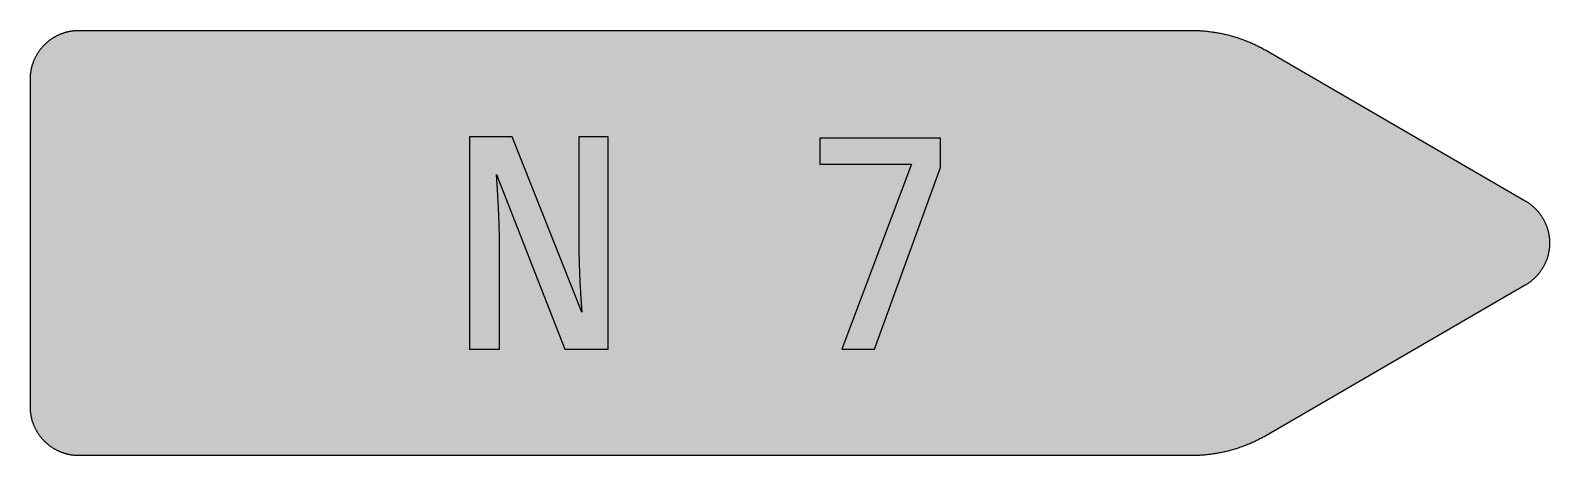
# Model space of a CAD drawing. Header units: millimetres. Extents: x 0 to 441, y 0 to 123.
import ezdxf

# ---------------------------------------------------------------- set-up
doc = ezdxf.new("R2010")
doc.units = ezdxf.units.MM

msp = doc.modelspace()

# ---------------------------------------------------------------- hatches: boundary and pattern name
for color, points in [(40, [(14.1111, 0), (13.9344, 0), (13.7592, 0.0025), (13.5839, 0.0076), (13.4112, 0.0152), (13.2359, 0.0254), (13.0607, 0.0381), (12.888, 0.0508), (12.7152, 0.0686), (12.5425, 0.0864), (12.3698, 0.1067), (12.1971, 0.1295), (12.0269, 0.1524), (11.8542, 0.1803), (11.684, 0.2083), (11.5138, 0.2388), (11.3436, 0.2718), (11.176, 0.3073), (11.0058, 0.3454), (10.8382, 0.3835), (10.6705, 0.4242), (10.5029, 0.4674), (10.3378, 0.5131), (10.1702, 0.5588), (10.0051, 0.6096), (9.8425, 0.6604), (9.6774, 0.7137), (9.5148, 0.7671), (9.3523, 0.8255), (9.1897, 0.8839), (9.0297, 0.9449), (8.8697, 1.0084), (8.7097, 1.0719), (8.5522, 1.1405), (8.3947, 1.209), (8.2372, 1.2802), (8.0797, 1.3513), (7.9248, 1.4275), (7.7699, 1.5037), (7.6175, 1.5799), (7.4651, 1.6612), (7.3127, 1.7424), (7.1628, 1.8263), (7.0129, 1.9126), (6.8656, 2.0015), (6.7183, 2.0904), (6.571, 2.1819), (6.4262, 2.2733), (6.2814, 2.3698), (6.1366, 2.4663), (5.9944, 2.5654), (5.8547, 2.6645), (5.715, 2.7686), (5.5753, 2.8727), (5.4381, 2.9769), (5.301, 3.0861), (5.1664, 3.1953), (5.0317, 3.3045), (4.8997, 3.4188), (4.7676, 3.5331), (4.638, 3.65), (4.511, 3.7668), (4.3815, 3.8862), (4.257, 4.0081), (4.1326, 4.1326), (4.0081, 4.257), (3.8862, 4.3815), (3.7668, 4.511), (3.65, 4.638), (3.5331, 4.7676), (3.4188, 4.8997), (3.3045, 5.0317), (3.1953, 5.1664), (3.0861, 5.301), (2.9769, 5.4381), (2.8727, 5.5753), (2.7686, 5.715), (2.6645, 5.8547), (2.5654, 5.9944), (2.4663, 6.1366), (2.3698, 6.2814), (2.2758, 6.4262), (2.1819, 6.571), (2.0904, 6.7183), (2.0015, 6.8656), (1.9126, 7.0129), (1.8263, 7.1628), (1.7424, 7.3127), (1.6612, 7.4651), (1.5799, 7.6175), (1.5037, 7.7699), (1.4275, 7.9248), (1.3513, 8.0797), (1.2802, 8.2372), (1.209, 8.3947), (1.1405, 8.5522), (1.0719, 8.7097), (1.0084, 8.8697), (0.9449, 9.0297), (0.8839, 9.1897), (0.8255, 9.3523), (0.7671, 9.5148), (0.7137, 9.6774), (0.6604, 9.8425), (0.6096, 10.0051), (0.5588, 10.1702), (0.5131, 10.3378), (0.4674, 10.5029), (0.4242, 10.6705), (0.3835, 10.8382), (0.3454, 11.0058), (0.3073, 11.176), (0.2718, 11.3436), (0.2388, 11.5138), (0.2083, 11.684), (0.1803, 11.8542), (0.1524, 12.0269), (0.1295, 12.1971), (0.1067, 12.3698), (0.0864, 12.5425), (0.0686, 12.7152), (0.0508, 12.888), (0.0381, 13.0607), (0.0254, 13.2359), (0.0152, 13.4112), (0.0076, 13.5839), (0.0025, 13.7592), (0, 13.9344), (0, 14.1097), (0, 109.3611), (0, 109.535), (0.0025, 109.7102), (0.0076, 109.8855), (0.0152, 110.0607), (0.0254, 110.2335), (0.0381, 110.4087), (0.0508, 110.5814), (0.0686, 110.7542), (0.0864, 110.9269), (0.1067, 111.0996), (0.1295, 111.2723), (0.1524, 111.4425), (0.1803, 111.6152), (0.2083, 111.7854), (0.2388, 111.9556), (0.2718, 112.1258), (0.3073, 112.2959), (0.3454, 112.4636), (0.3835, 112.6312), (0.4242, 112.7989), (0.4674, 112.9665), (0.5131, 113.1316), (0.5588, 113.2992), (0.6096, 113.4643), (0.6604, 113.6294), (0.7137, 113.792), (0.7671, 113.9546), (0.8255, 114.1171), (0.8839, 114.2797), (0.9449, 114.4397), (1.0084, 114.5997), (1.0719, 114.7597), (1.1405, 114.9172), (1.209, 115.0772), (1.2802, 115.2322), (1.3513, 115.3897), (1.4275, 115.5446), (1.5037, 115.6995), (1.5799, 115.8519), (1.6612, 116.0043), (1.7424, 116.1567), (1.8263, 116.3066), (1.9126, 116.4565), (2.0015, 116.6038), (2.0904, 116.7511), (2.1819, 116.8984), (2.2758, 117.0432), (2.3698, 117.188), (2.4663, 117.3328), (2.5654, 117.475), (2.6645, 117.6147), (2.7686, 117.7544), (2.8727, 117.8941), (2.9769, 118.0313), (3.0861, 118.1684), (3.1953, 118.303), (3.3045, 118.4377), (3.4188, 118.5697), (3.5331, 118.7018), (3.65, 118.8314), (3.7668, 118.9609), (3.8862, 119.0879), (4.0081, 119.2124), (4.1326, 119.3394), (4.257, 119.4613), (4.3815, 119.5832), (4.511, 119.7026), (4.638, 119.8194), (4.7676, 119.9363), (4.8997, 120.0506), (5.0317, 120.1649), (5.1664, 120.2766), (5.301, 120.3858), (5.4381, 120.4925), (5.5753, 120.5992), (5.715, 120.7008), (5.8547, 120.8049), (5.9944, 120.904), (6.1366, 121.0031), (6.2814, 121.0996), (6.4262, 121.1961), (6.571, 121.2875), (6.7183, 121.379), (6.8656, 121.4679), (7.0129, 121.5568), (7.1628, 121.6431), (7.3127, 121.727), (7.4651, 121.8082), (7.6175, 121.8895), (7.7699, 121.9683), (7.9248, 122.0445), (8.0797, 122.1181), (8.2372, 122.1892), (8.3947, 122.2604), (8.5522, 122.3289), (8.7097, 122.3975), (8.8697, 122.461), (9.0297, 122.5245), (9.1897, 122.5855), (9.3523, 122.6439), (9.5148, 122.7023), (9.6774, 122.7557), (9.8425, 122.809), (10.0051, 122.8598), (10.1702, 122.9106), (10.3378, 122.9563), (10.5029, 123.002), (10.6705, 123.0452), (10.8382, 123.0859), (11.0058, 123.1265), (11.176, 123.1621), (11.3436, 123.1976), (11.5138, 123.2306), (11.684, 123.2611), (11.8542, 123.2891), (12.0269, 123.317), (12.1971, 123.3399), (12.3698, 123.3627), (12.5425, 123.383), (12.7152, 123.4008), (12.888, 123.4186), (13.0607, 123.4313), (13.2359, 123.444), (13.4112, 123.4542), (13.5839, 123.4618), (13.7592, 123.4669), (13.9344, 123.4694), (14.1097, 123.4719), (336.9028, 123.4722), (337.2612, 123.4694), (337.6219, 123.4643), (337.98, 123.4567), (338.3407, 123.4465), (338.6988, 123.4338), (339.057, 123.4186), (339.4151, 123.3983), (339.7733, 123.3754), (340.1314, 123.3526), (340.487, 123.3246), (340.8451, 123.2916), (341.2007, 123.2586), (341.5563, 123.223), (341.9119, 123.1824), (342.2675, 123.1392), (342.6231, 123.096), (342.9787, 123.0478), (343.3318, 122.997), (343.6849, 122.9411), (344.0379, 122.8852), (344.3884, 122.8242), (344.7415, 122.7633), (345.092, 122.6972), (345.4425, 122.6287), (345.7931, 122.5575), (346.141, 122.4839), (346.4916, 122.4077), (346.8395, 122.3264), (347.185, 122.2451), (347.533, 122.1588), (347.8784, 122.0724), (348.2238, 121.981), (348.5667, 121.887), (348.9122, 121.7905), (349.2525, 121.6914), (349.5954, 121.5873), (349.9358, 121.4831), (350.2762, 121.3764), (350.6165, 121.2647), (350.9543, 121.1529), (351.2922, 121.0361), (351.63, 120.9167), (351.9653, 120.7948), (352.3005, 120.6703), (352.6333, 120.5433), (352.9686, 120.4138), (353.2988, 120.2817), (353.6315, 120.1445), (353.9592, 120.0074), (354.2894, 119.8677), (354.617, 119.7229), (354.9447, 119.5756), (355.2698, 119.4283), (355.5949, 119.2759), (355.9175, 119.1209), (356.2401, 118.9634), (356.5601, 118.8034), (356.8802, 118.6409), (357.2002, 118.4758), (357.5177, 118.3081), (357.8327, 118.1379), (358.1476, 117.9652), (358.4626, 117.79), (358.775, 117.6096), (433.9167, 73.9567), (434.119, 73.8353), (434.3197, 73.7133), (434.5178, 73.5863), (434.7134, 73.4593), (434.9064, 73.3273), (435.0995, 73.1926), (435.2874, 73.0529), (435.4728, 72.9132), (435.6557, 72.771), (435.8361, 72.6237), (436.0139, 72.4764), (436.1866, 72.324), (436.3593, 72.169), (436.5295, 72.0115), (436.6946, 71.8541), (436.8597, 71.6915), (437.0197, 71.5264), (437.1797, 71.3613), (437.3347, 71.1911), (437.4871, 71.0184), (437.6369, 70.8457), (437.7817, 70.6704), (437.9265, 70.4901), (438.0662, 70.3097), (438.2033, 70.1269), (438.338, 69.9414), (438.47, 69.756), (438.597, 69.5655), (438.724, 69.375), (438.846, 69.182), (438.9653, 68.9864), (439.0796, 68.7908), (439.1939, 68.5927), (439.3032, 68.392), (439.4073, 68.1888), (439.5114, 67.9856), (439.6105, 67.7799), (439.707, 67.5716), (439.801, 67.3633), (439.8899, 67.1525), (439.9763, 66.9392), (440.0575, 66.7258), (440.1388, 66.5124), (440.215, 66.294), (440.2861, 66.0781), (440.3547, 65.8571), (440.4208, 65.6387), (440.4817, 65.4177), (440.5401, 65.1942), (440.596, 64.9707), (440.6468, 64.7446), (440.6951, 64.5185), (440.7383, 64.2925), (440.7789, 64.0639), (440.8145, 63.8327), (440.8475, 63.6041), (440.8754, 63.373), (440.9008, 63.1419), (440.9211, 62.9082), (440.9389, 62.6745), (440.9542, 62.4408), (440.9643, 62.2071), (440.9694, 61.9709), (440.9719, 61.7347), (440.9694, 61.4985), (440.9643, 61.2623), (440.9542, 61.0286), (440.9389, 60.7949), (440.9211, 60.5612), (440.9008, 60.3275), (440.8754, 60.0964), (440.8475, 59.8653), (440.8145, 59.6367), (440.7789, 59.4055), (440.7383, 59.1795), (440.6951, 58.9509), (440.6468, 58.7248), (440.596, 58.4987), (440.5401, 58.2752), (440.4817, 58.0542), (440.4208, 57.8307), (440.3547, 57.6123), (440.2861, 57.3913), (440.215, 57.1754), (440.1388, 56.957), (440.0575, 56.7436), (439.9763, 56.5302), (439.8899, 56.3169), (439.801, 56.1061), (439.707, 55.8978), (439.6105, 55.6895), (439.5114, 55.4863), (439.4073, 55.2806), (439.3032, 55.0799), (439.1939, 54.8792), (439.0796, 54.6786), (438.9653, 54.483), (438.846, 54.2874), (438.724, 54.0944), (438.597, 53.9039), (438.47, 53.7134), (438.338, 53.528), (438.2033, 53.3425), (438.0662, 53.1597), (437.9265, 52.9793), (437.7817, 52.8015), (437.6369, 52.6237), (437.4871, 52.451), (437.3347, 52.2783), (437.1797, 52.1106), (437.0197, 51.943), (436.8597, 51.7779), (436.6946, 51.6153), (436.5295, 51.4579), (436.3593, 51.3004), (436.1866, 51.1454), (436.0139, 50.9956), (435.8361, 50.8457), (435.6557, 50.6984), (435.4728, 50.5562), (435.2874, 50.4165), (435.0995, 50.2793), (434.9064, 50.1421), (434.7134, 50.0126), (434.5178, 49.8831), (434.3197, 49.7561), (434.119, 49.6341), (433.9158, 49.5148), (358.775, 5.8607), (358.4626, 5.682), (358.1476, 5.5042), (357.8327, 5.3315), (357.5177, 5.1613), (357.2002, 4.9936), (356.8802, 4.8285), (356.5601, 4.666), (356.2401, 4.506), (355.9175, 4.3485), (355.5949, 4.1935), (355.2698, 4.0411), (354.9447, 3.8938), (354.617, 3.7465), (354.2894, 3.6043), (353.9592, 3.462), (353.6315, 3.3249), (353.2988, 3.1877), (352.9686, 3.0556), (352.6333, 2.9261), (352.3005, 2.7991), (351.9653, 2.6746), (351.63, 2.5527), (351.2922, 2.4333), (350.9543, 2.319), (350.6165, 2.2047), (350.2762, 2.093), (349.9358, 1.9863), (349.5954, 1.8821), (349.2525, 1.778), (348.9122, 1.6789), (348.5667, 1.5824), (348.2238, 1.4884), (347.8784, 1.3995), (347.533, 1.3106), (347.185, 1.2243), (346.8395, 1.143), (346.4916, 1.0617), (346.141, 0.9855), (345.7931, 0.9119), (345.4425, 0.8407), (345.092, 0.7722), (344.7415, 0.7061), (344.3884, 0.6452), (344.0379, 0.5842), (343.6849, 0.5283), (343.3318, 0.475), (342.9787, 0.4216), (342.6231, 0.3734), (342.2675, 0.3302), (341.9119, 0.287), (341.5563, 0.2464), (341.2007, 0.2108), (340.8451, 0.1778), (340.487, 0.1448), (340.1314, 0.1168), (339.7733, 0.094), (339.4151, 0.0711), (339.057, 0.0508), (338.6988, 0.0356), (338.3407, 0.0229), (337.98, 0.0127), (337.6219, 0.0051), (337.2612, 0), (336.9005, 0)]), (59, [(167.7458, 30.8681), (167.7458, 92.6042), (159.191, 92.6042), (159.191, 62.3535), (159.1894, 61.8566), (159.192, 61.3613), (159.1945, 60.8686), (159.1996, 60.3758), (159.2047, 59.8856), (159.2123, 59.3954), (159.2199, 58.9077), (159.2275, 58.4225), (159.2377, 57.9399), (159.2478, 57.4599), (159.258, 56.9824), (159.2707, 56.5099), (159.2834, 56.04), (159.2986, 55.5727), (159.3113, 55.1078), (159.3266, 54.6481), (159.3444, 54.1934), (159.3596, 53.7439), (159.3774, 53.2968), (159.3952, 52.8549), (159.4129, 52.4205), (159.4307, 51.9887), (159.4485, 51.562), (159.4688, 51.1429), (159.4891, 50.7289), (159.5069, 50.3225), (159.5272, 49.9212), (159.5476, 49.5275), (159.5679, 49.1388), (159.5882, 48.7604), (159.6111, 48.387), (159.6314, 48.0212), (159.6517, 47.6631), (159.672, 47.3126), (159.6923, 46.9722), (159.7127, 46.6369), (159.733, 46.3144), (159.7533, 45.9969), (159.7736, 45.6921), (159.7914, 45.3949), (159.8117, 45.1053), (159.8295, 44.8285), (159.8498, 44.5592), (159.8676, 44.3027), (159.8854, 44.0538), (159.9006, 43.8175), (159.9184, 43.5915), (159.9336, 43.3756), (159.9489, 43.1724), (159.9641, 42.9819), (159.9768, 42.8015), (159.9895, 42.6314), (160.0022, 42.4764), (160.0149, 42.3316), (160.0251, 42.2021), (160.0327, 42.0827), (160.0429, 41.9786), (160.0505, 41.8871), (160.0556, 41.8084), (160.0606, 41.7424), (160.0657, 41.6916), (160.0683, 41.656), (160.0708, 41.6331), (160.0708, 41.6255), (139.8764, 92.6042), (127.441, 92.6042), (127.441, 30.8681), (136.1722, 30.8681), (136.1722, 61.1188), (136.1694, 61.534), (136.1694, 61.9531), (136.1643, 62.3748), (136.1618, 62.8015), (136.1567, 63.2282), (136.1491, 63.66), (136.1415, 64.0944), (136.1338, 64.5287), (136.1237, 64.9656), (136.1135, 65.4025), (136.1008, 65.8419), (136.0907, 66.2813), (136.0754, 66.7207), (136.0627, 67.1601), (136.0475, 67.597), (136.0322, 68.0364), (136.017, 68.4708), (136.0018, 68.9077), (135.984, 69.3395), (135.9662, 69.7713), (135.9484, 70.2005), (135.9306, 70.6247), (135.9103, 71.0489), (135.8925, 71.468), (135.8722, 71.882), (135.8519, 72.2935), (135.8316, 72.6999), (135.8113, 73.1012), (135.7909, 73.5), (135.7706, 73.8911), (135.7503, 74.2747), (135.73, 74.6557), (135.7097, 75.0291), (135.6893, 75.3948), (135.669, 75.753), (135.6487, 76.106), (135.6284, 76.4489), (135.6081, 76.7842), (135.5877, 77.1119), (135.5674, 77.4294), (135.5496, 77.7392), (135.5293, 78.039), (135.5115, 78.3285), (135.4938, 78.6105), (135.476, 78.8797), (135.4582, 79.1388), (135.443, 79.3852), (135.4277, 79.6214), (135.4125, 79.8474), (135.3972, 80.0583), (135.3845, 80.2589), (135.3693, 80.4469), (135.3591, 80.6196), (135.3464, 80.7822), (135.3363, 80.9269), (135.3261, 81.0616), (135.3185, 81.1809), (135.3109, 81.2825), (135.3033, 81.3714), (135.2982, 81.4451), (135.2956, 81.5035), (135.2906, 81.5442), (135.2906, 81.5696), (135.288, 81.5797), (155.134, 30.8681)]), (59, [(264.1424, 83.6965), (264.1424, 92.1632), (229.1292, 92.1632), (229.1292, 84.6667), (255.7639, 84.6667), (235.5674, 30.8681), (245.0042, 30.8681)])]:
    msp.add_hatch(color=color).paths.add_polyline_path(points)
h = msp.add_hatch(color=59)
h.paths.add_polyline_path([(14.1111, 3.5278), (13.8379, 3.5306), (13.5661, 3.5408), (13.2944, 3.5585), (13.0277, 3.5814), (12.761, 3.6119), (12.4968, 3.6474), (12.2352, 3.6906), (11.9761, 3.7414), (11.7196, 3.7973), (11.4656, 3.8608), (11.2116, 3.9268), (10.9626, 4.003), (10.7163, 4.0818), (10.4699, 4.1681), (10.2286, 4.2596), (9.9898, 4.3586), (9.7536, 4.4602), (9.5225, 4.5695), (9.2913, 4.6838), (9.0653, 4.8031), (8.8417, 4.9276), (8.6208, 5.0597), (8.4049, 5.1943), (8.1915, 5.334), (7.9832, 5.4788), (7.7775, 5.6286), (7.5768, 5.7836), (7.3787, 5.9436), (7.1831, 6.1062), (6.9926, 6.2763), (6.8072, 6.4491), (6.6269, 6.6269), (6.4491, 6.8072), (6.2763, 6.9926), (6.1062, 7.1831), (5.9436, 7.3787), (5.7836, 7.5768), (5.6286, 7.7775), (5.4788, 7.9832), (5.334, 8.1915), (5.1943, 8.4049), (5.0597, 8.6208), (4.9276, 8.8417), (4.8031, 9.0653), (4.6838, 9.2913), (4.5695, 9.5225), (4.4602, 9.7536), (4.3586, 9.9898), (4.2596, 10.2286), (4.1681, 10.4699), (4.0818, 10.7163), (4.003, 10.9626), (3.9268, 11.2116), (3.8608, 11.4656), (3.7973, 11.7196), (3.7414, 11.9761), (3.6906, 12.2352), (3.6474, 12.4968), (3.6119, 12.761), (3.5814, 13.0277), (3.5585, 13.2944), (3.5408, 13.5661), (3.5306, 13.8379), (3.5255, 14.1097), (3.5278, 109.3611), (3.5306, 109.634), (3.5408, 109.9033), (3.5585, 110.175), (3.5814, 110.4417), (3.6119, 110.7084), (3.6474, 110.9726), (3.6906, 111.2342), (3.7414, 111.4933), (3.7973, 111.7498), (3.8608, 112.0038), (3.9268, 112.2578), (4.003, 112.5068), (4.0818, 112.7557), (4.1681, 112.9995), (4.2596, 113.2408), (4.3586, 113.4796), (4.4602, 113.7158), (4.5695, 113.9495), (4.6838, 114.1781), (4.8031, 114.4041), (4.9276, 114.6277), (5.0597, 114.8486), (5.1943, 115.0645), (5.334, 115.2779), (5.4788, 115.4862), (5.6286, 115.6919), (5.7836, 115.8951), (5.9436, 116.0932), (6.1062, 116.2863), (6.2763, 116.4768), (6.4491, 116.6622), (6.6269, 116.8425), (6.8072, 117.0203), (6.9926, 117.1931), (7.1831, 117.3632), (7.3787, 117.5258), (7.5768, 117.6858), (7.7775, 117.8408), (7.9832, 117.9906), (8.1915, 118.1354), (8.4049, 118.2751), (8.6208, 118.4123), (8.8417, 118.5418), (9.0653, 118.6663), (9.2913, 118.7856), (9.5225, 118.8999), (9.7536, 119.0092), (9.9898, 119.1108), (10.2286, 119.2098), (10.4699, 119.3013), (10.7163, 119.3876), (10.9626, 119.4664), (11.2116, 119.5426), (11.4656, 119.6111), (11.7196, 119.6721), (11.9761, 119.728), (12.2352, 119.7788), (12.4968, 119.822), (12.761, 119.8575), (13.0277, 119.888), (13.2944, 119.9134), (13.5661, 119.9286), (13.8379, 119.9388), (14.1097, 119.9439), (336.9028, 119.9444), (337.2333, 119.9413), (337.5635, 119.9388), (337.8937, 119.9312), (338.2239, 119.921), (338.5541, 119.9083), (338.8843, 119.8931), (339.2119, 119.8778), (339.5421, 119.8575), (339.8698, 119.8347), (340.2, 119.8067), (340.5276, 119.7788), (340.8553, 119.7483), (341.183, 119.7153), (341.5106, 119.6772), (341.8357, 119.6391), (342.1634, 119.5984), (342.4885, 119.5527), (342.8136, 119.507), (343.1388, 119.4562), (343.4613, 119.4054), (343.7865, 119.3495), (344.109, 119.2911), (344.4316, 119.2327), (344.7542, 119.1692), (345.0768, 119.1031), (345.3968, 119.0346), (345.7169, 118.966), (346.0369, 118.8923), (346.3569, 118.8161), (346.6744, 118.7374), (346.9945, 118.6561), (347.312, 118.5723), (347.6269, 118.4859), (347.9444, 118.397), (348.2594, 118.3056), (348.5718, 118.2116), (348.8868, 118.1151), (349.1992, 118.016), (349.5116, 117.9144), (349.8215, 117.8103), (350.1339, 117.7036), (350.4438, 117.5944), (350.7511, 117.4826), (351.0585, 117.3683), (351.3658, 117.2515), (351.6732, 117.1321), (351.978, 117.0102), (352.2828, 116.8857), (352.585, 116.7587), (352.8873, 116.6292), (353.1895, 116.4971), (353.4893, 116.3625), (353.789, 116.2253), (354.0862, 116.0856), (354.3833, 115.9459), (354.6805, 115.8011), (354.9752, 115.6538), (355.2698, 115.504), (355.5619, 115.3516), (355.854, 115.1966), (356.1461, 115.0417), (356.4331, 114.8817), (356.7227, 114.7191), (357.0097, 114.554), (432.1528, 70.9013), (432.3029, 70.8101), (432.4553, 70.7187), (432.6026, 70.6247), (432.75, 70.5282), (432.8947, 70.4291), (433.0395, 70.3275), (433.1792, 70.2234), (433.3189, 70.1192), (433.4561, 70.01), (433.5907, 69.9008), (433.7253, 69.789), (433.8549, 69.6773), (433.9844, 69.5604), (434.1114, 69.4436), (434.2359, 69.3242), (434.3603, 69.2023), (434.4797, 69.0778), (434.5991, 68.9534), (434.7159, 68.8264), (434.8302, 68.6994), (434.942, 68.5673), (435.0512, 68.4352), (435.1604, 68.3006), (435.2646, 68.166), (435.3687, 68.0288), (435.4678, 67.8917), (435.5668, 67.7494), (435.6633, 67.6097), (435.7573, 67.4649), (435.8488, 67.3202), (435.9377, 67.1754), (436.024, 67.0255), (436.1104, 66.8782), (436.1917, 66.7283), (436.2704, 66.5759), (436.3491, 66.4235), (436.4228, 66.2686), (436.4965, 66.1137), (436.565, 65.9562), (436.6311, 65.7987), (436.6971, 65.6387), (436.7581, 65.4787), (436.819, 65.3186), (436.8749, 65.1561), (436.9308, 64.991), (436.9816, 64.8284), (437.0299, 64.6633), (437.0756, 64.4957), (437.1213, 64.328), (437.1619, 64.1604), (437.2, 63.9928), (437.2356, 63.8226), (437.2686, 63.6524), (437.2991, 63.4822), (437.3245, 63.3095), (437.3499, 63.1368), (437.3728, 62.9641), (437.3905, 62.7888), (437.4058, 62.6161), (437.4185, 62.4408), (437.4312, 62.2656), (437.4363, 62.0878), (437.4413, 61.9125), (437.4439, 61.7347), (437.4413, 61.5569), (437.4363, 61.3816), (437.4312, 61.2064), (437.4185, 61.0286), (437.4058, 60.8533), (437.3905, 60.6806), (437.3728, 60.5053), (437.3499, 60.3326), (437.3245, 60.1599), (437.2991, 59.9872), (437.2686, 59.817), (437.2356, 59.6468), (437.2, 59.4766), (437.1619, 59.309), (437.1213, 59.1414), (437.0756, 58.9737), (437.0299, 58.8061), (436.9816, 58.641), (436.9308, 58.4784), (436.8749, 58.3133), (436.819, 58.1533), (436.7581, 57.9907), (436.6971, 57.8307), (436.6311, 57.6707), (436.565, 57.5132), (436.4965, 57.3583), (436.4228, 57.2008), (436.3491, 57.0484), (436.2704, 56.8935), (436.1917, 56.7436), (436.1104, 56.5912), (436.024, 56.4439), (435.9377, 56.2966), (435.8488, 56.1492), (435.7573, 56.0045), (435.6633, 55.8622), (435.5668, 55.72), (435.4678, 55.5803), (435.3687, 55.4406), (435.2646, 55.3034), (435.1604, 55.1688), (435.0512, 55.0342), (434.942, 54.9021), (434.8302, 54.7726), (434.7159, 54.643), (434.5991, 54.516), (434.4797, 54.3916), (434.3603, 54.2671), (434.2359, 54.1452), (434.1114, 54.0258), (433.9844, 53.909), (433.8549, 53.7947), (433.7253, 53.6804), (433.5907, 53.5686), (433.4561, 53.4594), (433.3189, 53.3502), (433.1792, 53.246), (433.0395, 53.1419), (432.8947, 53.0403), (432.75, 52.9438), (432.6026, 52.8447), (432.4553, 52.7507), (432.3029, 52.6593), (432.1505, 52.5704), (357.0111, 8.9158), (356.7227, 8.7503), (356.4331, 8.5877), (356.1461, 8.4303), (355.854, 8.2728), (355.5619, 8.1178), (355.2698, 7.9654), (354.9752, 7.8156), (354.6805, 7.6683), (354.3833, 7.526), (354.0862, 7.3838), (353.789, 7.2441), (353.4893, 7.1069), (353.1895, 6.9723), (352.8873, 6.8402), (352.585, 6.7107), (352.2828, 6.5837), (351.978, 6.4592), (351.6732, 6.3373), (351.3658, 6.2179), (351.0585, 6.1011), (350.7511, 5.9868), (350.4438, 5.875), (350.1339, 5.7658), (349.8215, 5.6591), (349.5116, 5.555), (349.1992, 5.4534), (348.8868, 5.3543), (348.5718, 5.2578), (348.2594, 5.1638), (347.9444, 5.0724), (347.6269, 4.9835), (347.312, 4.8971), (346.9945, 4.8133), (346.6744, 4.732), (346.3569, 4.6533), (346.0369, 4.5771), (345.7169, 4.5034), (345.3968, 4.4348), (345.0768, 4.3663), (344.7542, 4.3002), (344.4316, 4.2367), (344.109, 4.1783), (343.7865, 4.1199), (343.4613, 4.064), (343.1388, 4.0132), (342.8136, 3.9624), (342.4885, 3.9167), (342.1634, 3.871), (341.8357, 3.8303), (341.5106, 3.7922), (341.183, 3.7541), (340.8553, 3.7211), (340.5276, 3.6906), (340.2, 3.6627), (339.8698, 3.6373), (339.5421, 3.6144), (339.2119, 3.5941), (338.8843, 3.5763), (338.5541, 3.5611), (338.2239, 3.5484), (337.8937, 3.5382), (337.5635, 3.5331), (337.2333, 3.5281), (336.9005, 3.5255)])
h.paths.add_polyline_path([(14.1111, 8.8194), (13.9725, 8.8189), (13.8379, 8.824), (13.7033, 8.8341), (13.5687, 8.8443), (13.4366, 8.8595), (13.3045, 8.8798), (13.1724, 8.9002), (13.0429, 8.9256), (12.9159, 8.9535), (12.7864, 8.984), (12.6619, 9.0195), (12.5349, 9.0551), (12.413, 9.0957), (12.2911, 9.1389), (12.1691, 9.1846), (12.0498, 9.2329), (11.9329, 9.2862), (11.8161, 9.3396), (11.7018, 9.398), (11.5875, 9.4564), (11.4757, 9.5199), (11.3665, 9.5834), (11.2573, 9.652), (11.1506, 9.7206), (11.0465, 9.7942), (10.9449, 9.8704), (10.8433, 9.9466), (10.7442, 10.0254), (10.6477, 10.1092), (10.5512, 10.193), (10.4597, 10.2794), (10.3683, 10.3683), (10.2794, 10.4597), (10.193, 10.5512), (10.1092, 10.6477), (10.0254, 10.7442), (9.9466, 10.8433), (9.8704, 10.9449), (9.7942, 11.0465), (9.7206, 11.1506), (9.652, 11.2573), (9.5834, 11.3665), (9.5199, 11.4757), (9.4564, 11.5875), (9.398, 11.7018), (9.3396, 11.8161), (9.2862, 11.9329), (9.2329, 12.0498), (9.1846, 12.1691), (9.1389, 12.2911), (9.0957, 12.413), (9.0551, 12.5349), (9.0195, 12.6619), (8.984, 12.7864), (8.9535, 12.9159), (8.9256, 13.0429), (8.9002, 13.1724), (8.8798, 13.3045), (8.8595, 13.4366), (8.8443, 13.5687), (8.8341, 13.7033), (8.824, 13.8379), (8.8189, 13.9725), (8.8189, 14.1097), (8.8194, 109.3611), (8.8189, 109.4969), (8.824, 109.6315), (8.8341, 109.7661), (8.8443, 109.9007), (8.8595, 110.0328), (8.8798, 110.1649), (8.9002, 110.297), (8.9256, 110.4265), (8.9535, 110.556), (8.984, 110.683), (9.0195, 110.8075), (9.0551, 110.9345), (9.0957, 111.0564), (9.1389, 111.1783), (9.1846, 111.3003), (9.2329, 111.4196), (9.2862, 111.5365), (9.3396, 111.6533), (9.398, 111.7702), (9.4564, 111.8819), (9.5199, 111.9937), (9.5834, 112.1029), (9.652, 112.2121), (9.7206, 112.3188), (9.7942, 112.4229), (9.8704, 112.5271), (9.9466, 112.6261), (10.0254, 112.7252), (10.1092, 112.8217), (10.193, 112.9182), (10.2794, 113.0097), (10.3683, 113.1011), (10.4597, 113.19), (10.5512, 113.2764), (10.6477, 113.3602), (10.7442, 113.444), (10.8433, 113.5228), (10.9449, 113.6015), (11.0465, 113.6752), (11.1506, 113.7488), (11.2573, 113.8174), (11.3665, 113.886), (11.4757, 113.9495), (11.5875, 114.013), (11.7018, 114.0714), (11.8161, 114.1298), (11.9329, 114.1832), (12.0498, 114.2365), (12.1691, 114.2848), (12.2911, 114.3305), (12.413, 114.3737), (12.5349, 114.4143), (12.6619, 114.4499), (12.7864, 114.4854), (12.9159, 114.5159), (13.0429, 114.5438), (13.1724, 114.5692), (13.3045, 114.5896), (13.4366, 114.6099), (13.5687, 114.6251), (13.7033, 114.6353), (13.8379, 114.6454), (13.9725, 114.6505), (14.1097, 114.6505), (336.9028, 114.6528), (337.1901, 114.6505), (337.4771, 114.648), (337.7641, 114.6404), (338.0486, 114.6327), (338.3356, 114.6226), (338.6226, 114.6099), (338.9097, 114.5946), (339.1941, 114.5769), (339.4786, 114.5565), (339.7656, 114.5337), (340.0501, 114.5083), (340.3346, 114.4829), (340.6191, 114.4524), (340.9036, 114.4219), (341.1855, 114.3889), (341.47, 114.3508), (341.7519, 114.3127), (342.0364, 114.2721), (342.3183, 114.2289), (342.5977, 114.1832), (342.8797, 114.1349), (343.1616, 114.0866), (343.441, 114.0333), (343.7204, 113.98), (343.9998, 113.9215), (344.2792, 113.8631), (344.5586, 113.8022), (344.8355, 113.7387), (345.1123, 113.6726), (345.3892, 113.604), (345.6661, 113.5329), (345.9404, 113.4618), (346.2147, 113.3856), (346.489, 113.3094), (346.7633, 113.2307), (347.0377, 113.1494), (347.3094, 113.0656), (347.5812, 112.9792), (347.8505, 112.8903), (348.1222, 112.7989), (348.3915, 112.7074), (348.6607, 112.6134), (348.9274, 112.5144), (349.1967, 112.4153), (349.4634, 112.3137), (349.7275, 112.2096), (349.9942, 112.1054), (350.2584, 111.9962), (350.52, 111.887), (350.7842, 111.7727), (351.0458, 111.6584), (351.3074, 111.5416), (351.5665, 111.4222), (351.8256, 111.3028), (352.0846, 111.1783), (352.3412, 111.0539), (352.5977, 110.9243), (352.8517, 110.7948), (353.1057, 110.6627), (353.3597, 110.5306), (353.6137, 110.3935), (353.8652, 110.2538), (354.1141, 110.1141), (354.363, 109.9718), (429.5069, 66.3194), (429.5826, 66.2737), (429.6562, 66.228), (429.7324, 66.1797), (429.8061, 66.1314), (429.8772, 66.0832), (429.9483, 66.0324), (430.0195, 65.979), (430.0906, 65.9282), (430.1592, 65.8724), (430.2252, 65.819), (430.2912, 65.7631), (430.3573, 65.7073), (430.4233, 65.6488), (430.4868, 65.5904), (430.5478, 65.5295), (430.6087, 65.4685), (430.6697, 65.4075), (430.7307, 65.344), (430.7865, 65.2805), (430.845, 65.217), (430.9008, 65.151), (430.9567, 65.085), (431.0101, 65.0189), (431.0634, 64.9503), (431.1142, 64.8818), (431.165, 64.8132), (431.2133, 64.7421), (431.2615, 64.6709), (431.3098, 64.5998), (431.3555, 64.5287), (431.3987, 64.455), (431.4419, 64.3814), (431.485, 64.3052), (431.5257, 64.2315), (431.5663, 64.1553), (431.6044, 64.0791), (431.6425, 64.0004), (431.6781, 63.9242), (431.7136, 63.8454), (431.7467, 63.7667), (431.7771, 63.688), (431.8102, 63.6067), (431.8381, 63.5254), (431.8686, 63.4441), (431.894, 63.3628), (431.9194, 63.2816), (431.9448, 63.1977), (431.9676, 63.1165), (431.9905, 63.0326), (432.0108, 62.9488), (432.0286, 62.8625), (432.0464, 62.7786), (432.0642, 62.6948), (432.0794, 62.6085), (432.0921, 62.5221), (432.1048, 62.4357), (432.115, 62.3494), (432.1251, 62.263), (432.1327, 62.1741), (432.1404, 62.0878), (432.1454, 61.9989), (432.148, 61.9125), (432.1505, 61.8236), (432.1505, 61.7347), (432.1505, 61.6458), (432.148, 61.5569), (432.1454, 61.4705), (432.1404, 61.3816), (432.1327, 61.2953), (432.1251, 61.2064), (432.115, 61.12), (432.1048, 61.0337), (432.0921, 60.9473), (432.0794, 60.8609), (432.0642, 60.7771), (432.0464, 60.6908), (432.0286, 60.6069), (432.0108, 60.5206), (431.9905, 60.4368), (431.9676, 60.3529), (431.9448, 60.2717), (431.9194, 60.1878), (431.894, 60.1066), (431.8686, 60.0253), (431.8381, 59.944), (431.8102, 59.8627), (431.7771, 59.7814), (431.7467, 59.7027), (431.7136, 59.624), (431.6781, 59.5452), (431.6425, 59.469), (431.6044, 59.3903), (431.5663, 59.3141), (431.5257, 59.2379), (431.485, 59.1642), (431.4419, 59.088), (431.3987, 59.0144), (431.3555, 58.9407), (431.3098, 58.8696), (431.2615, 58.7985), (431.2133, 58.7273), (431.165, 58.6562), (431.1142, 58.5876), (431.0634, 58.5191), (431.0101, 58.4505), (430.9567, 58.3844), (430.9008, 58.3184), (430.845, 58.2524), (430.7865, 58.1889), (430.7307, 58.1254), (430.6697, 58.0619), (430.6087, 58.0009), (430.5478, 57.9399), (430.4868, 57.879), (430.4233, 57.8206), (430.3573, 57.7647), (430.2912, 57.7063), (430.2252, 57.6504), (430.1592, 57.597), (430.0906, 57.5412), (430.0195, 57.4904), (429.9483, 57.437), (429.8772, 57.3862), (429.8061, 57.338), (429.7324, 57.2897), (429.6562, 57.2414), (429.5826, 57.1957), (429.5064, 57.1525), (354.3653, 13.4994), (354.1141, 13.3553), (353.8652, 13.2156), (353.6137, 13.0759), (353.3597, 12.9413), (353.1057, 12.8067), (352.8517, 12.6746), (352.5977, 12.5451), (352.3412, 12.4155), (352.0846, 12.2911), (351.8256, 12.1666), (351.5665, 12.0472), (351.3074, 11.9278), (351.0458, 11.811), (350.7842, 11.6967), (350.52, 11.5824), (350.2584, 11.4732), (349.9942, 11.364), (349.7275, 11.2598), (349.4634, 11.1557), (349.1967, 11.0541), (348.9274, 10.955), (348.6607, 10.8585), (348.3915, 10.762), (348.1222, 10.6705), (347.8505, 10.5791), (347.5812, 10.4902), (347.3094, 10.4038), (347.0377, 10.32), (346.7633, 10.2387), (346.489, 10.16), (346.2147, 10.0838), (345.9404, 10.0076), (345.6661, 9.9365), (345.3892, 9.8654), (345.1123, 9.7968), (344.8355, 9.7307), (344.5586, 9.6672), (344.2792, 9.6063), (343.9998, 9.5479), (343.7204, 9.4894), (343.441, 9.4361), (343.1616, 9.3828), (342.8797, 9.3345), (342.5977, 9.2862), (342.3183, 9.2405), (342.0364, 9.1973), (341.7519, 9.1567), (341.47, 9.1186), (341.1855, 9.083), (340.9036, 9.0475), (340.6191, 9.017), (340.3346, 8.9865), (340.0501, 8.9611), (339.7656, 8.9357), (339.4786, 8.9129), (339.1941, 8.8925), (338.9097, 8.8748), (338.6226, 8.8595), (338.3356, 8.8468), (338.0486, 8.8367), (337.7641, 8.829), (337.4771, 8.824), (337.1901, 8.8189), (336.9005, 8.8189)], flags=16)
h = msp.add_hatch(color=59)
edge = h.paths.add_edge_path()
edge.add_line((213.8715, 61.6479), (213.868, 60.7517))
edge.add_line((213.868, 60.7517), (213.8629, 59.878))
edge.add_line((213.8629, 59.878), (213.8528, 59.022))
edge.add_line((213.8528, 59.022), (213.8401, 58.1863))
edge.add_line((213.8401, 58.1863), (213.8223, 57.3735))
edge.add_line((213.8223, 57.3735), (213.7994, 56.576))
edge.add_line((213.7994, 56.576), (213.774, 55.8013))
edge.add_line((213.774, 55.8013), (213.7435, 55.0443))
edge.add_line((213.7435, 55.0443), (213.708, 54.3052))
edge.add_line((213.708, 54.3052), (213.6699, 53.5864))
edge.add_line((213.6699, 53.5864), (213.6267, 52.8853))
edge.add_line((213.6267, 52.8853), (213.581, 52.2046))
edge.add_line((213.581, 52.2046), (213.5276, 51.5391))
edge.add_line((213.5276, 51.5391), (213.4718, 50.894))
edge.add_line((213.4718, 50.894), (213.4133, 50.2641))
edge.add_line((213.4133, 50.2641), (213.3473, 49.6545))
edge.add_line((213.3473, 49.6545), (213.2787, 49.0601))
edge.add_line((213.2787, 49.0601), (213.2051, 48.4835))
edge.add_line((213.2051, 48.4835), (213.1263, 47.9247))
edge.add_line((213.1263, 47.9247), (213.045, 47.3812))
edge.add_line((213.045, 47.3812), (212.9561, 46.8554))
edge.add_line((212.9561, 46.8554), (212.8647, 46.3448))
edge.add_line((212.8647, 46.3448), (212.7682, 45.8521))
edge.add_line((212.7682, 45.8521), (212.6666, 45.372))
edge.add_line((212.6666, 45.372), (212.5599, 44.9123))
edge.add_line((212.5599, 44.9123), (212.4481, 44.4652))
edge.add_line((212.4481, 44.4652), (212.3313, 44.0334))
edge.add_line((212.3313, 44.0334), (212.2094, 43.6169))
edge.add_line((212.2094, 43.6169), (212.0849, 43.2156))
edge.add_line((212.0849, 43.2156), (211.9528, 42.8295))
edge.add_line((211.9528, 42.8295), (211.8182, 42.4586))
edge.add_line((211.8182, 42.4586), (211.676, 42.1005))
edge.add_line((211.676, 42.1005), (211.5312, 41.7576))
edge.add_line((211.5312, 41.7576), (211.3788, 41.4274))
edge.add_line((211.3788, 41.4274), (211.2213, 41.1124))
edge.add_line((211.2213, 41.1124), (211.0613, 40.8102))
edge.add_line((211.0613, 40.8102), (210.8937, 40.5206))
edge.add_line((210.8937, 40.5206), (210.7209, 40.2463))
edge.add_line((210.7209, 40.2463), (210.5431, 39.9821))
edge.add_line((210.5431, 39.9821), (210.3603, 39.7332))
edge.add_line((210.3603, 39.7332), (210.1723, 39.497))
edge.add_line((210.1723, 39.497), (209.9793, 39.2709))
edge.add_line((209.9793, 39.2709), (209.7786, 39.0576))
edge.add_line((209.7786, 39.0576), (209.5729, 38.8569))
edge.add_line((209.5729, 38.8569), (209.3646, 38.669))
edge.add_line((209.3646, 38.669), (209.1487, 38.4912))
edge.add_line((209.1487, 38.4912), (208.9252, 38.3235))
edge.add_line((208.9252, 38.3235), (208.6991, 38.1686))
edge.add_line((208.6991, 38.1686), (208.4654, 38.0238))
edge.add_line((208.4654, 38.0238), (208.2267, 37.8917))
edge.add_line((208.2267, 37.8917), (207.9828, 37.7698))
edge.add_line((207.9828, 37.7698), (207.7314, 37.6555))
edge.add_line((207.7314, 37.6555), (207.4748, 37.5539))
edge.add_line((207.4748, 37.5539), (207.2132, 37.4625))
edge.add_line((207.2132, 37.4625), (206.944, 37.3786))
edge.add_line((206.944, 37.3786), (206.6696, 37.305))
edge.add_line((206.6696, 37.305), (206.3902, 37.2415))
edge.add_line((206.3902, 37.2415), (206.1032, 37.1881))
edge.add_line((206.1032, 37.1881), (205.8111, 37.1424))
edge.add_line((205.8111, 37.1424), (205.5139, 37.1043))
edge.add_line((205.5139, 37.1043), (205.2091, 37.0764))
edge.add_line((205.2091, 37.0764), (204.8967, 37.0561))
edge.add_line((204.8967, 37.0561), (204.5818, 37.0434))
edge.add_line((204.5818, 37.0434), (204.2566, 37.0408))
edge.add_line((204.2566, 37.0408), (203.9341, 37.0459))
edge.add_line((203.9341, 37.0459), (203.6166, 37.0586))
edge.add_line((203.6166, 37.0586), (203.3067, 37.084))
edge.add_line((203.3067, 37.084), (203.0019, 37.117))
edge.add_line((203.0019, 37.117), (202.7022, 37.1627))
edge.add_line((202.7022, 37.1627), (202.4101, 37.2161))
edge.add_line((202.4101, 37.2161), (202.123, 37.2821))
edge.add_line((202.123, 37.2821), (201.8436, 37.3558))
edge.add_line((201.8436, 37.3558), (201.5693, 37.4421))
edge.add_line((201.5693, 37.4421), (201.3001, 37.5387))
edge.add_line((201.3001, 37.5387), (201.0385, 37.6453))
edge.add_line((201.0385, 37.6453), (200.7819, 37.7622))
edge.add_line((200.7819, 37.7622), (200.533, 37.8892))
edge.add_line((200.533, 37.8892), (200.2866, 38.0289))
edge.add_line((200.2866, 38.0289), (200.0479, 38.1813))
edge.add_line((200.0479, 38.1813), (199.8167, 38.3438))
edge.add_line((199.8167, 38.3438), (199.5881, 38.5166))
edge.add_line((199.5881, 38.5166), (199.3671, 38.702))
edge.add_line((199.3671, 38.702), (199.1512, 38.8976))
edge.add_line((199.1512, 38.8976), (198.9404, 39.1058))
edge.add_line((198.9404, 39.1058), (198.7347, 39.3268))
edge.add_line((198.7347, 39.3268), (198.5366, 39.558))
edge.add_line((198.5366, 39.558), (198.341, 39.8018))
edge.add_line((198.341, 39.8018), (198.153, 40.0583))
edge.add_line((198.153, 40.0583), (197.9701, 40.3276))
edge.add_line((197.9701, 40.3276), (197.7923, 40.6095))
edge.add_line((197.7923, 40.6095), (197.6196, 40.9016))
edge.add_line((197.6196, 40.9016), (197.4545, 41.209))
edge.add_line((197.4545, 41.209), (197.292, 41.529))
edge.add_line((197.292, 41.529), (197.1345, 41.8592))
edge.add_line((197.1345, 41.8592), (196.9846, 42.2046))
edge.add_line((196.9846, 42.2046), (196.8373, 42.5628))
edge.add_line((196.8373, 42.5628), (196.6976, 42.9362))
edge.add_line((196.6976, 42.9362), (196.5604, 43.3197))
edge.add_line((196.5604, 43.3197), (196.4284, 43.7185))
edge.add_line((196.4284, 43.7185), (196.3039, 44.13))
edge.add_line((196.3039, 44.13), (196.182, 44.5567))
edge.add_line((196.182, 44.5567), (196.0651, 44.9961))
edge.add_line((196.0651, 44.9961), (195.9559, 45.4482))
edge.add_line((195.9559, 45.4482), (195.8492, 45.9156))
edge.add_line((195.8492, 45.9156), (195.7476, 46.3982))
edge.add_line((195.7476, 46.3982), (195.6511, 46.8935))
edge.add_line((195.6511, 46.8935), (195.5571, 47.404))
edge.add_line((195.5571, 47.404), (195.4708, 47.9273))
edge.add_line((195.4708, 47.9273), (195.387, 48.4683))
edge.add_line((195.387, 48.4683), (195.3082, 49.022))
edge.add_line((195.3082, 49.022), (195.2346, 49.591))
edge.add_line((195.2346, 49.591), (195.166, 50.1752))
edge.add_line((195.166, 50.1752), (195.1025, 50.7746))
edge.add_line((195.1025, 50.7746), (195.0415, 51.3867))
edge.add_line((195.0415, 51.3867), (194.9856, 52.0167))
edge.add_line((194.9856, 52.0167), (194.9348, 52.6618))
edge.add_line((194.9348, 52.6618), (194.8866, 53.3222))
edge.add_line((194.8866, 53.3222), (194.8434, 53.9979))
edge.add_line((194.8434, 53.9979), (194.8053, 54.6913))
edge.add_line((194.8053, 54.6913), (194.7723, 55.3974))
edge.add_line((194.7723, 55.3974), (194.7418, 56.1213))
edge.add_line((194.7418, 56.1213), (194.7139, 56.863))
edge.add_line((194.7139, 56.863), (194.6935, 57.6174))
edge.add_line((194.6935, 57.6174), (194.6758, 58.3921))
edge.add_line((194.6758, 58.3921), (194.6605, 59.1795))
edge.add_line((194.6605, 59.1795), (194.6529, 59.9846))
edge.add_line((194.6529, 59.9846), (194.6453, 60.8076))
edge.add_line((194.6453, 60.8076), (194.6427, 61.6458))
edge.add_line((194.6427, 61.6458), (194.6453, 62.5018))
edge.add_line((194.6453, 62.5018), (194.6529, 63.34))
edge.add_line((194.6529, 63.34), (194.6631, 64.1604))
edge.add_line((194.6631, 64.1604), (194.6783, 64.963))
edge.add_line((194.6783, 64.963), (194.6961, 65.7479))
edge.add_line((194.6961, 65.7479), (194.7189, 66.5175))
edge.add_line((194.7189, 66.5175), (194.7469, 67.2694))
edge.add_line((194.7469, 67.2694), (194.7774, 68.0034))
edge.add_line((194.7774, 68.0034), (194.8155, 68.7222))
edge.add_line((194.8155, 68.7222), (194.8561, 69.4233))
edge.add_line((194.8561, 69.4233), (194.8993, 70.1091))
edge.add_line((194.8993, 70.1091), (194.9501, 70.7796))
edge.add_line((194.9501, 70.7796), (195.0034, 71.4324))
edge.add_line((195.0034, 71.4324), (195.0618, 72.0674))
edge.add_line((195.0618, 72.0674), (195.1228, 72.6897))
edge.add_line((195.1228, 72.6897), (195.1914, 73.2942))
edge.add_line((195.1914, 73.2942), (195.2625, 73.8861))
edge.add_line((195.2625, 73.8861), (195.3387, 74.4601))
edge.add_line((195.3387, 74.4601), (195.42, 75.0189))
edge.add_line((195.42, 75.0189), (195.5063, 75.5625))
edge.add_line((195.5063, 75.5625), (195.5952, 76.0908))
edge.add_line((195.5952, 76.0908), (195.6918, 76.6039))
edge.add_line((195.6918, 76.6039), (195.7908, 77.1042))
edge.add_line((195.7908, 77.1042), (195.895, 77.5894))
edge.add_line((195.895, 77.5894), (196.0042, 78.0593))
edge.add_line((196.0042, 78.0593), (196.1185, 78.5139))
edge.add_line((196.1185, 78.5139), (196.2379, 78.9534))
edge.add_line((196.2379, 78.9534), (196.3598, 79.3826))
edge.add_line((196.3598, 79.3826), (196.4893, 79.7941))
edge.add_line((196.4893, 79.7941), (196.6214, 80.1929))
edge.add_line((196.6214, 80.1929), (196.7611, 80.579))
edge.add_line((196.7611, 80.579), (196.9033, 80.9498))
edge.add_line((196.9033, 80.9498), (197.0532, 81.3079))
edge.add_line((197.0532, 81.3079), (197.2056, 81.6534))
edge.add_line((197.2056, 81.6534), (197.3631, 81.9836))
edge.add_line((197.3631, 81.9836), (197.5256, 82.3036))
edge.add_line((197.5256, 82.3036), (197.6958, 82.6084))
edge.add_line((197.6958, 82.6084), (197.8685, 82.9005))
edge.add_line((197.8685, 82.9005), (198.0463, 83.1799))
edge.add_line((198.0463, 83.1799), (198.2318, 83.4492))
edge.add_line((198.2318, 83.4492), (198.4197, 83.7032))
edge.add_line((198.4197, 83.7032), (198.6153, 83.9445))
edge.add_line((198.6153, 83.9445), (198.8134, 84.1756))
edge.add_line((198.8134, 84.1756), (199.0192, 84.394))
edge.add_line((199.0192, 84.394), (199.2274, 84.5998))
edge.add_line((199.2274, 84.5998), (199.4433, 84.7954))
edge.add_line((199.4433, 84.7954), (199.6643, 84.9782))
edge.add_line((199.6643, 84.9782), (199.8904, 85.1484))
edge.add_line((199.8904, 85.1484), (200.1215, 85.3084))
edge.add_line((200.1215, 85.3084), (200.3577, 85.4583))
edge.add_line((200.3577, 85.4583), (200.6016, 85.5955))
edge.add_line((200.6016, 85.5955), (200.848, 85.7225))
edge.add_line((200.848, 85.7225), (201.102, 85.8368))
edge.add_line((201.102, 85.8368), (201.361, 85.9434))
edge.add_line((201.361, 85.9434), (201.6252, 86.0374))
edge.add_line((201.6252, 86.0374), (201.8944, 86.1212))
edge.add_line((201.8944, 86.1212), (202.1688, 86.1949))
edge.add_line((202.1688, 86.1949), (202.4507, 86.2584))
edge.add_line((202.4507, 86.2584), (202.7377, 86.3092))
edge.add_line((202.7377, 86.3092), (203.0298, 86.3524))
edge.add_line((203.0298, 86.3524), (203.327, 86.3879))
edge.add_line((203.327, 86.3879), (203.6318, 86.4108))
edge.add_line((203.6318, 86.4108), (203.9417, 86.4235))
edge.add_line((203.9417, 86.4235), (204.2566, 86.4286))
edge.add_line((204.2566, 86.4286), (204.5716, 86.426))
edge.add_line((204.5716, 86.426), (204.8815, 86.4133))
edge.add_line((204.8815, 86.4133), (205.1863, 86.393))
edge.add_line((205.1863, 86.393), (205.4835, 86.3625))
edge.add_line((205.4835, 86.3625), (205.7756, 86.3244))
edge.add_line((205.7756, 86.3244), (206.0626, 86.2787))
edge.add_line((206.0626, 86.2787), (206.3445, 86.2228))
edge.add_line((206.3445, 86.2228), (206.6188, 86.1568))
edge.add_line((206.6188, 86.1568), (206.8906, 86.0806))
edge.add_line((206.8906, 86.0806), (207.1548, 85.9968))
edge.add_line((207.1548, 85.9968), (207.4139, 85.9028))
edge.add_line((207.4139, 85.9028), (207.6653, 85.7961))
edge.add_line((207.6653, 85.7961), (207.9142, 85.6818))
edge.add_line((207.9142, 85.6818), (208.1555, 85.5574))
edge.add_line((208.1555, 85.5574), (208.3918, 85.4202))
edge.add_line((208.3918, 85.4202), (208.6229, 85.2729))
edge.add_line((208.6229, 85.2729), (208.849, 85.1154))
edge.add_line((208.849, 85.1154), (209.0699, 84.9452))
edge.add_line((209.0699, 84.9452), (209.2858, 84.7649))
edge.add_line((209.2858, 84.7649), (209.4967, 84.5718))
edge.add_line((209.4967, 84.5718), (209.6999, 84.3661))
edge.add_line((209.6999, 84.3661), (209.9005, 84.1502))
edge.add_line((209.9005, 84.1502), (210.0936, 83.9216))
edge.add_line((210.0936, 83.9216), (210.2841, 83.6803))
edge.add_line((210.2841, 83.6803), (210.4669, 83.4263))
edge.add_line((210.4669, 83.4263), (210.6447, 83.1596))
edge.add_line((210.6447, 83.1596), (210.82, 82.8802))
edge.add_line((210.82, 82.8802), (210.9876, 82.5881))
edge.add_line((210.9876, 82.5881), (211.1502, 82.2808))
edge.add_line((211.1502, 82.2808), (211.3077, 81.9607))
edge.add_line((211.3077, 81.9607), (211.4626, 81.628))
edge.add_line((211.4626, 81.628), (211.6099, 81.28))
edge.add_line((211.6099, 81.28), (211.7547, 80.9193))
edge.add_line((211.7547, 80.9193), (211.8919, 80.5434))
edge.add_line((211.8919, 80.5434), (212.024, 80.1522))
edge.add_line((212.024, 80.1522), (212.1535, 79.7484))
edge.add_line((212.1535, 79.7484), (212.278, 79.3267))
edge.add_line((212.278, 79.3267), (212.3948, 78.8924))
edge.add_line((212.3948, 78.8924), (212.5091, 78.4428))
edge.add_line((212.5091, 78.4428), (212.6183, 77.9755))
edge.add_line((212.6183, 77.9755), (212.7225, 77.4954))
edge.add_line((212.7225, 77.4954), (212.8241, 76.9976))
edge.add_line((212.8241, 76.9976), (212.918, 76.4819))
edge.add_line((212.918, 76.4819), (213.0095, 75.9536))
edge.add_line((213.0095, 75.9536), (213.0933, 75.4075))
edge.add_line((213.0933, 75.4075), (213.1746, 74.8436))
edge.add_line((213.1746, 74.8436), (213.2508, 74.2645))
edge.add_line((213.2508, 74.2645), (213.3244, 73.6676))
edge.add_line((213.3244, 73.6676), (213.3905, 73.0529))
edge.add_line((213.3905, 73.0529), (213.454, 72.423))
edge.add_line((213.454, 72.423), (213.5124, 71.7728))
edge.add_line((213.5124, 71.7728), (213.5657, 71.1048))
edge.add_line((213.5657, 71.1048), (213.614, 70.4215))
edge.add_line((213.614, 70.4215), (213.6597, 69.7179))
edge.add_line((213.6597, 69.7179), (213.7004, 68.9966))
edge.add_line((213.7004, 68.9966), (213.7359, 68.2574))
edge.add_line((213.7359, 68.2574), (213.7664, 67.498))
edge.add_line((213.7664, 67.498), (213.7943, 66.7207))
edge.add_line((213.7943, 66.7207), (213.8172, 65.9232))
edge.add_line((213.8172, 65.9232), (213.8375, 65.1078))
edge.add_line((213.8375, 65.1078), (213.8528, 64.2722))
edge.add_line((213.8528, 64.2722), (213.8629, 63.4162))
edge.add_line((213.8629, 63.4162), (213.868, 62.5424))
edge.add_line((213.868, 62.5424), (213.8705, 61.6458))
edge = h.paths.add_edge_path(flags=16)
edge.add_line((223.1319, 61.6479), (223.1263, 62.6466))
edge.add_line((223.1263, 62.6466), (223.1136, 63.6321))
edge.add_line((223.1136, 63.6321), (223.0958, 64.5998))
edge.add_line((223.0958, 64.5998), (223.0679, 65.5498))
edge.add_line((223.0679, 65.5498), (223.0298, 66.4845))
edge.add_line((223.0298, 66.4845), (222.9866, 67.404))
edge.add_line((222.9866, 67.404), (222.9333, 68.3057))
edge.add_line((222.9333, 68.3057), (222.8723, 69.1921))
edge.add_line((222.8723, 69.1921), (222.8037, 70.0634))
edge.add_line((222.8037, 70.0634), (222.725, 70.9168))
edge.add_line((222.725, 70.9168), (222.6412, 71.755))
edge.add_line((222.6412, 71.755), (222.5446, 72.5754))
edge.add_line((222.5446, 72.5754), (222.443, 73.3806))
edge.add_line((222.443, 73.3806), (222.3287, 74.1705))
edge.add_line((222.3287, 74.1705), (222.2094, 74.9427))
edge.add_line((222.2094, 74.9427), (222.0798, 75.6996))
edge.add_line((222.0798, 75.6996), (221.9401, 76.4413))
edge.add_line((221.9401, 76.4413), (221.7928, 77.1652))
edge.add_line((221.7928, 77.1652), (221.6379, 77.8739))
edge.add_line((221.6379, 77.8739), (221.4702, 78.5673))
edge.add_line((221.4702, 78.5673), (221.2975, 79.2429))
edge.add_line((221.2975, 79.2429), (221.1121, 79.9033))
edge.add_line((221.1121, 79.9033), (220.919, 80.5485))
edge.add_line((220.919, 80.5485), (220.7158, 81.1784))
edge.add_line((220.7158, 81.1784), (220.505, 81.7905))
edge.add_line((220.505, 81.7905), (220.284, 82.3874))
edge.add_line((220.284, 82.3874), (220.0529, 82.9691))
edge.add_line((220.0529, 82.9691), (219.8116, 83.533))
edge.add_line((219.8116, 83.533), (219.5627, 84.0816))
edge.add_line((219.5627, 84.0816), (219.3036, 84.615))
edge.add_line((219.3036, 84.615), (219.0344, 85.1332))
edge.add_line((219.0344, 85.1332), (218.755, 85.6361))
edge.add_line((218.755, 85.6361), (218.4654, 86.1212))
edge.add_line((218.4654, 86.1212), (218.1657, 86.5911))
edge.add_line((218.1657, 86.5911), (217.8558, 87.0458))
edge.add_line((217.8558, 87.0458), (217.5383, 87.4852))
edge.add_line((217.5383, 87.4852), (217.2081, 87.9094))
edge.add_line((217.2081, 87.9094), (216.8677, 88.3158))
edge.add_line((216.8677, 88.3158), (216.5198, 88.7095))
edge.add_line((216.5198, 88.7095), (216.1591, 89.0854))
edge.add_line((216.1591, 89.0854), (215.7882, 89.4461))
edge.add_line((215.7882, 89.4461), (215.4072, 89.7915))
edge.add_line((215.4072, 89.7915), (215.0161, 90.1217))
edge.add_line((215.0161, 90.1217), (214.6148, 90.4342))
edge.add_line((214.6148, 90.4342), (214.2007, 90.7339))
edge.add_line((214.2007, 90.7339), (213.7766, 91.0158))
edge.add_line((213.7766, 91.0158), (213.3448, 91.2851))
edge.add_line((213.3448, 91.2851), (212.8977, 91.5365))
edge.add_line((212.8977, 91.5365), (212.4431, 91.7727))
edge.add_line((212.4431, 91.7727), (211.9757, 91.9937))
edge.add_line((211.9757, 91.9937), (211.4982, 92.1995))
edge.add_line((211.4982, 92.1995), (211.0105, 92.39))
edge.add_line((211.0105, 92.39), (210.5101, 92.5652))
edge.add_line((210.5101, 92.5652), (209.9996, 92.7252))
edge.add_line((209.9996, 92.7252), (209.4763, 92.87))
edge.add_line((209.4763, 92.87), (208.9429, 92.9996))
edge.add_line((208.9429, 92.9996), (208.3968, 93.1139))
edge.add_line((208.3968, 93.1139), (207.8406, 93.2129))
edge.add_line((207.8406, 93.2129), (207.2716, 93.2967))
edge.add_line((207.2716, 93.2967), (206.6925, 93.3628))
edge.add_line((206.6925, 93.3628), (206.1007, 93.4161))
edge.add_line((206.1007, 93.4161), (205.4987, 93.4542))
edge.add_line((205.4987, 93.4542), (204.884, 93.4771))
edge.add_line((204.884, 93.4771), (204.2566, 93.4847))
edge.add_line((204.2566, 93.4847), (203.6293, 93.4771))
edge.add_line((203.6293, 93.4771), (203.0146, 93.4542))
edge.add_line((203.0146, 93.4542), (202.4126, 93.4161))
edge.add_line((202.4126, 93.4161), (201.8208, 93.3628))
edge.add_line((201.8208, 93.3628), (201.2417, 93.2967))
edge.add_line((201.2417, 93.2967), (200.6727, 93.2129))
edge.add_line((200.6727, 93.2129), (200.1164, 93.1139))
edge.add_line((200.1164, 93.1139), (199.5729, 92.9996))
edge.add_line((199.5729, 92.9996), (199.0369, 92.87))
edge.add_line((199.0369, 92.87), (198.5162, 92.7252))
edge.add_line((198.5162, 92.7252), (198.0057, 92.5652))
edge.add_line((198.0057, 92.5652), (197.5053, 92.39))
edge.add_line((197.5053, 92.39), (197.0151, 92.1995))
edge.add_line((197.0151, 92.1995), (196.5376, 91.9937))
edge.add_line((196.5376, 91.9937), (196.0702, 91.7727))
edge.add_line((196.0702, 91.7727), (195.6156, 91.5365))
edge.add_line((195.6156, 91.5365), (195.1711, 91.2851))
edge.add_line((195.1711, 91.2851), (194.7367, 91.0158))
edge.add_line((194.7367, 91.0158), (194.3125, 90.7339))
edge.add_line((194.3125, 90.7339), (193.9011, 90.4342))
edge.add_line((193.9011, 90.4342), (193.4972, 90.1217))
edge.add_line((193.4972, 90.1217), (193.106, 89.7915))
edge.add_line((193.106, 89.7915), (192.725, 89.4461))
edge.add_line((192.725, 89.4461), (192.3542, 89.0854))
edge.add_line((192.3542, 89.0854), (191.9961, 88.7095))
edge.add_line((191.9961, 88.7095), (191.6455, 88.3158))
edge.add_line((191.6455, 88.3158), (191.3052, 87.9094))
edge.add_line((191.3052, 87.9094), (190.9775, 87.4852))
edge.add_line((190.9775, 87.4852), (190.6575, 87.0458))
edge.add_line((190.6575, 87.0458), (190.3476, 86.5911))
edge.add_line((190.3476, 86.5911), (190.0504, 86.1212))
edge.add_line((190.0504, 86.1212), (189.7609, 85.6361))
edge.add_line((189.7609, 85.6361), (189.4815, 85.1332))
edge.add_line((189.4815, 85.1332), (189.2122, 84.615))
edge.add_line((189.2122, 84.615), (188.9506, 84.0816))
edge.add_line((188.9506, 84.0816), (188.7017, 83.533))
edge.add_line((188.7017, 83.533), (188.4604, 82.9691))
edge.add_line((188.4604, 82.9691), (188.2292, 82.3874))
edge.add_line((188.2292, 82.3874), (188.0083, 81.7905))
edge.add_line((188.0083, 81.7905), (187.7974, 81.1784))
edge.add_line((187.7974, 81.1784), (187.5942, 80.5485))
edge.add_line((187.5942, 80.5485), (187.4012, 79.9033))
edge.add_line((187.4012, 79.9033), (187.2183, 79.2429))
edge.add_line((187.2183, 79.2429), (187.0431, 78.5673))
edge.add_line((187.0431, 78.5673), (186.878, 77.8739))
edge.add_line((186.878, 77.8739), (186.7205, 77.1652))
edge.add_line((186.7205, 77.1652), (186.5732, 76.4413))
edge.add_line((186.5732, 76.4413), (186.436, 75.6996))
edge.add_line((186.436, 75.6996), (186.3065, 74.9427))
edge.add_line((186.3065, 74.9427), (186.1845, 74.1705))
edge.add_line((186.1845, 74.1705), (186.0728, 73.3806))
edge.add_line((186.0728, 73.3806), (185.9686, 72.5754))
edge.add_line((185.9686, 72.5754), (185.8747, 71.755))
edge.add_line((185.8747, 71.755), (185.7883, 70.9168))
edge.add_line((185.7883, 70.9168), (185.7096, 70.0634))
edge.add_line((185.7096, 70.0634), (185.641, 69.1921))
edge.add_line((185.641, 69.1921), (185.58, 68.3057))
edge.add_line((185.58, 68.3057), (185.5267, 67.404))
edge.add_line((185.5267, 67.404), (185.4835, 66.4845))
edge.add_line((185.4835, 66.4845), (185.4479, 65.5498))
edge.add_line((185.4479, 65.5498), (185.42, 64.5998))
edge.add_line((185.42, 64.5998), (185.3997, 63.6321))
edge.add_line((185.3997, 63.6321), (185.387, 62.6466))
edge.add_line((185.387, 62.6466), (185.3844, 61.6458))
edge.add_line((185.3844, 61.6458), (185.387, 60.645))
edge.add_line((185.387, 60.645), (185.3997, 59.6621))
edge.add_line((185.3997, 59.6621), (185.42, 58.6943))
edge.add_line((185.42, 58.6943), (185.4479, 57.7444))
edge.add_line((185.4479, 57.7444), (185.4835, 56.8096))
edge.add_line((185.4835, 56.8096), (185.5267, 55.8927))
edge.add_line((185.5267, 55.8927), (185.58, 54.9935))
edge.add_line((185.58, 54.9935), (185.641, 54.1071))
edge.add_line((185.641, 54.1071), (185.7096, 53.2384))
edge.add_line((185.7096, 53.2384), (185.7883, 52.3875))
edge.add_line((185.7883, 52.3875), (185.8747, 51.5518))
edge.add_line((185.8747, 51.5518), (185.9686, 50.734))
edge.add_line((185.9686, 50.734), (186.0728, 49.9313))
edge.add_line((186.0728, 49.9313), (186.1845, 49.1439))
edge.add_line((186.1845, 49.1439), (186.3065, 48.3743))
edge.add_line((186.3065, 48.3743), (186.436, 47.6199))
edge.add_line((186.436, 47.6199), (186.5732, 46.8833))
edge.add_line((186.5732, 46.8833), (186.7205, 46.162))
edge.add_line((186.7205, 46.162), (186.878, 45.4558))
edge.add_line((186.878, 45.4558), (187.0431, 44.7675))
edge.add_line((187.0431, 44.7675), (187.2183, 44.0944))
edge.add_line((187.2183, 44.0944), (187.4012, 43.4365))
edge.add_line((187.4012, 43.4365), (187.5942, 42.7965))
edge.add_line((187.5942, 42.7965), (187.7974, 42.1716))
edge.add_line((187.7974, 42.1716), (188.0083, 41.562))
edge.add_line((188.0083, 41.562), (188.2292, 40.9702))
edge.add_line((188.2292, 40.9702), (188.4604, 40.3936))
edge.add_line((188.4604, 40.3936), (188.7017, 39.8323))
edge.add_line((188.7017, 39.8323), (188.9506, 39.2862))
edge.add_line((188.9506, 39.2862), (189.2122, 38.7579))
edge.add_line((189.2122, 38.7579), (189.4815, 38.2448))
edge.add_line((189.4815, 38.2448), (189.7609, 37.7469))
edge.add_line((189.7609, 37.7469), (190.0504, 37.2643))
edge.add_line((190.0504, 37.2643), (190.3476, 36.797))
edge.add_line((190.3476, 36.797), (190.6575, 36.3474))
edge.add_line((190.6575, 36.3474), (190.9775, 35.9131))
edge.add_line((190.9775, 35.9131), (191.3052, 35.494))
edge.add_line((191.3052, 35.494), (191.6455, 35.0901))
edge.add_line((191.6455, 35.0901), (191.9961, 34.7015))
edge.add_line((191.9961, 34.7015), (192.3542, 34.3281))
edge.add_line((192.3542, 34.3281), (192.725, 33.9725))
edge.add_line((192.725, 33.9725), (193.106, 33.6296))
edge.add_line((193.106, 33.6296), (193.4972, 33.3045))
edge.add_line((193.4972, 33.3045), (193.9011, 32.9946))
edge.add_line((193.9011, 32.9946), (194.3125, 32.7))
edge.add_line((194.3125, 32.7), (194.7367, 32.418))
edge.add_line((194.7367, 32.418), (195.1711, 32.1539))
edge.add_line((195.1711, 32.1539), (195.6156, 31.9049))
edge.add_line((195.6156, 31.9049), (196.0702, 31.6713))
edge.add_line((196.0702, 31.6713), (196.5376, 31.4528))
edge.add_line((196.5376, 31.4528), (197.0151, 31.2496))
edge.add_line((197.0151, 31.2496), (197.5053, 31.0617))
edge.add_line((197.5053, 31.0617), (198.0057, 30.8889))
edge.add_line((198.0057, 30.8889), (198.5162, 30.7315))
edge.add_line((198.5162, 30.7315), (199.0369, 30.5892))
edge.add_line((199.0369, 30.5892), (199.5729, 30.4622))
edge.add_line((199.5729, 30.4622), (200.1164, 30.3505))
edge.add_line((200.1164, 30.3505), (200.6727, 30.2539))
edge.add_line((200.6727, 30.2539), (201.2417, 30.1701))
edge.add_line((201.2417, 30.1701), (201.8208, 30.1041))
edge.add_line((201.8208, 30.1041), (202.4126, 30.0507))
edge.add_line((202.4126, 30.0507), (203.0146, 30.0152))
edge.add_line((203.0146, 30.0152), (203.6293, 29.9923))
edge.add_line((203.6293, 29.9923), (204.2566, 29.9847))
edge.add_line((204.2566, 29.9847), (204.884, 29.9923))
edge.add_line((204.884, 29.9923), (205.4987, 30.0152))
edge.add_line((205.4987, 30.0152), (206.1007, 30.0507))
edge.add_line((206.1007, 30.0507), (206.6925, 30.1041))
edge.add_line((206.6925, 30.1041), (207.2716, 30.1701))
edge.add_line((207.2716, 30.1701), (207.8406, 30.2539))
edge.add_line((207.8406, 30.2539), (208.3968, 30.3505))
edge.add_line((208.3968, 30.3505), (208.9429, 30.4622))
edge.add_line((208.9429, 30.4622), (209.4763, 30.5892))
edge.add_line((209.4763, 30.5892), (209.9996, 30.7315))
edge.add_line((209.9996, 30.7315), (210.5101, 30.8889))
edge.add_line((210.5101, 30.8889), (211.0105, 31.0617))
edge.add_line((211.0105, 31.0617), (211.4982, 31.2496))
edge.add_line((211.4982, 31.2496), (211.9757, 31.4528))
edge.add_line((211.9757, 31.4528), (212.4431, 31.6713))
edge.add_line((212.4431, 31.6713), (212.8977, 31.9049))
edge.add_line((212.8977, 31.9049), (213.3448, 32.1539))
edge.add_line((213.3448, 32.1539), (213.7766, 32.418))
edge.add_line((213.7766, 32.418), (214.2007, 32.7))
edge.add_line((214.2007, 32.7), (214.6148, 32.9946))
edge.add_line((214.6148, 32.9946), (215.0161, 33.3045))
edge.add_line((215.0161, 33.3045), (215.4072, 33.6296))
edge.add_line((215.4072, 33.6296), (215.7882, 33.9725))
edge.add_line((215.7882, 33.9725), (216.1591, 34.3281))
edge.add_line((216.1591, 34.3281), (216.5198, 34.7015))
edge.add_line((216.5198, 34.7015), (216.8677, 35.0901))
edge.add_line((216.8677, 35.0901), (217.2081, 35.494))
edge.add_line((217.2081, 35.494), (217.5383, 35.9131))
edge.add_line((217.5383, 35.9131), (217.8558, 36.3474))
edge.add_line((217.8558, 36.3474), (218.1657, 36.797))
edge.add_line((218.1657, 36.797), (218.4654, 37.2643))
edge.add_line((218.4654, 37.2643), (218.755, 37.7469))
edge.add_line((218.755, 37.7469), (219.0344, 38.2448))
edge.add_line((219.0344, 38.2448), (219.3036, 38.7579))
edge.add_line((219.3036, 38.7579), (219.5627, 39.2862))
edge.add_line((219.5627, 39.2862), (219.8116, 39.8323))
edge.add_line((219.8116, 39.8323), (220.0529, 40.3936))
edge.add_line((220.0529, 40.3936), (220.284, 40.9702))
edge.add_line((220.284, 40.9702), (220.505, 41.562))
edge.add_line((220.505, 41.562), (220.7158, 42.1716))
edge.add_line((220.7158, 42.1716), (220.919, 42.7965))
edge.add_line((220.919, 42.7965), (221.1121, 43.4365))
edge.add_line((221.1121, 43.4365), (221.2975, 44.0944))
edge.add_line((221.2975, 44.0944), (221.4702, 44.7675))
edge.add_line((221.4702, 44.7675), (221.6379, 45.4558))
edge.add_line((221.6379, 45.4558), (221.7928, 46.162))
edge.add_line((221.7928, 46.162), (221.9401, 46.8833))
edge.add_line((221.9401, 46.8833), (222.0798, 47.6199))
edge.add_line((222.0798, 47.6199), (222.2094, 48.3743))
edge.add_line((222.2094, 48.3743), (222.3287, 49.1439))
edge.add_line((222.3287, 49.1439), (222.443, 49.9313))
edge.add_line((222.443, 49.9313), (222.5446, 50.734))
edge.add_line((222.5446, 50.734), (222.6412, 51.5518))
edge.add_line((222.6412, 51.5518), (222.725, 52.3875))
edge.add_line((222.725, 52.3875), (222.8037, 53.2384))
edge.add_line((222.8037, 53.2384), (222.8723, 54.1071))
edge.add_line((222.8723, 54.1071), (222.9333, 54.9935))
edge.add_line((222.9333, 54.9935), (222.9866, 55.8927))
edge.add_line((222.9866, 55.8927), (223.0298, 56.8096))
edge.add_line((223.0298, 56.8096), (223.0679, 57.7444))
edge.add_line((223.0679, 57.7444), (223.0958, 58.6943))
edge.add_line((223.0958, 58.6943), (223.1136, 59.6621))
edge.add_line((223.1136, 59.6621), (223.1263, 60.645))
edge.add_line((223.1263, 60.645), (223.1314, 61.6458))

# ---------------------------------------------------------------- linework, layer by layer
at = {"color": 40}
msp.add_lwpolyline([(14.1111, 0), (13.9344, 0), (13.7592, 0.0025), (13.5839, 0.0076), (13.4112, 0.0152), (13.2359, 0.0254), (13.0607, 0.0381), (12.888, 0.0508), (12.7152, 0.0686), (12.5425, 0.0864), (12.3698, 0.1067), (12.1971, 0.1295), (12.0269, 0.1524), (11.8542, 0.1803), (11.684, 0.2083), (11.5138, 0.2388), (11.3436, 0.2718), (11.176, 0.3073), (11.0058, 0.3454), (10.8382, 0.3835), (10.6705, 0.4242), (10.5029, 0.4674), (10.3378, 0.5131), (10.1702, 0.5588), (10.0051, 0.6096), (9.8425, 0.6604), (9.6774, 0.7137), (9.5148, 0.7671), (9.3523, 0.8255), (9.1897, 0.8839), (9.0297, 0.9449), (8.8697, 1.0084), (8.7097, 1.0719), (8.5522, 1.1405), (8.3947, 1.209), (8.2372, 1.2802), (8.0797, 1.3513), (7.9248, 1.4275), (7.7699, 1.5037), (7.6175, 1.5799), (7.4651, 1.6612), (7.3127, 1.7424), (7.1628, 1.8263), (7.0129, 1.9126), (6.8656, 2.0015), (6.7183, 2.0904), (6.571, 2.1819), (6.4262, 2.2733), (6.2814, 2.3698), (6.1366, 2.4663), (5.9944, 2.5654), (5.8547, 2.6645), (5.715, 2.7686), (5.5753, 2.8727), (5.4381, 2.9769), (5.301, 3.0861), (5.1664, 3.1953), (5.0317, 3.3045), (4.8997, 3.4188), (4.7676, 3.5331), (4.638, 3.65), (4.511, 3.7668), (4.3815, 3.8862), (4.257, 4.0081), (4.1326, 4.1326), (4.0081, 4.257), (3.8862, 4.3815), (3.7668, 4.511), (3.65, 4.638), (3.5331, 4.7676), (3.4188, 4.8997), (3.3045, 5.0317), (3.1953, 5.1664), (3.0861, 5.301), (2.9769, 5.4381), (2.8727, 5.5753), (2.7686, 5.715), (2.6645, 5.8547), (2.5654, 5.9944), (2.4663, 6.1366), (2.3698, 6.2814), (2.2758, 6.4262), (2.1819, 6.571), (2.0904, 6.7183), (2.0015, 6.8656), (1.9126, 7.0129), (1.8263, 7.1628), (1.7424, 7.3127), (1.6612, 7.4651), (1.5799, 7.6175), (1.5037, 7.7699), (1.4275, 7.9248), (1.3513, 8.0797), (1.2802, 8.2372), (1.209, 8.3947), (1.1405, 8.5522), (1.0719, 8.7097), (1.0084, 8.8697), (0.9449, 9.0297), (0.8839, 9.1897), (0.8255, 9.3523), (0.7671, 9.5148), (0.7137, 9.6774), (0.6604, 9.8425), (0.6096, 10.0051), (0.5588, 10.1702), (0.5131, 10.3378), (0.4674, 10.5029), (0.4242, 10.6705), (0.3835, 10.8382), (0.3454, 11.0058), (0.3073, 11.176), (0.2718, 11.3436), (0.2388, 11.5138), (0.2083, 11.684), (0.1803, 11.8542), (0.1524, 12.0269), (0.1295, 12.1971), (0.1067, 12.3698), (0.0864, 12.5425), (0.0686, 12.7152), (0.0508, 12.888), (0.0381, 13.0607), (0.0254, 13.2359), (0.0152, 13.4112), (0.0076, 13.5839), (0.0025, 13.7592), (0, 13.9344), (0, 14.1097), (0, 109.3611), (0, 109.535), (0.0025, 109.7102), (0.0076, 109.8855), (0.0152, 110.0607), (0.0254, 110.2335), (0.0381, 110.4087), (0.0508, 110.5814), (0.0686, 110.7542), (0.0864, 110.9269), (0.1067, 111.0996), (0.1295, 111.2723), (0.1524, 111.4425), (0.1803, 111.6152), (0.2083, 111.7854), (0.2388, 111.9556), (0.2718, 112.1258), (0.3073, 112.2959), (0.3454, 112.4636), (0.3835, 112.6312), (0.4242, 112.7989), (0.4674, 112.9665), (0.5131, 113.1316), (0.5588, 113.2992), (0.6096, 113.4643), (0.6604, 113.6294), (0.7137, 113.792), (0.7671, 113.9546), (0.8255, 114.1171), (0.8839, 114.2797), (0.9449, 114.4397), (1.0084, 114.5997), (1.0719, 114.7597), (1.1405, 114.9172), (1.209, 115.0772), (1.2802, 115.2322), (1.3513, 115.3897), (1.4275, 115.5446), (1.5037, 115.6995), (1.5799, 115.8519), (1.6612, 116.0043), (1.7424, 116.1567), (1.8263, 116.3066), (1.9126, 116.4565), (2.0015, 116.6038), (2.0904, 116.7511), (2.1819, 116.8984), (2.2758, 117.0432), (2.3698, 117.188), (2.4663, 117.3328), (2.5654, 117.475), (2.6645, 117.6147), (2.7686, 117.7544), (2.8727, 117.8941), (2.9769, 118.0313), (3.0861, 118.1684), (3.1953, 118.303), (3.3045, 118.4377), (3.4188, 118.5697), (3.5331, 118.7018), (3.65, 118.8314), (3.7668, 118.9609), (3.8862, 119.0879), (4.0081, 119.2124), (4.1326, 119.3394), (4.257, 119.4613), (4.3815, 119.5832), (4.511, 119.7026), (4.638, 119.8194), (4.7676, 119.9363), (4.8997, 120.0506), (5.0317, 120.1649), (5.1664, 120.2766), (5.301, 120.3858), (5.4381, 120.4925), (5.5753, 120.5992), (5.715, 120.7008), (5.8547, 120.8049), (5.9944, 120.904), (6.1366, 121.0031), (6.2814, 121.0996), (6.4262, 121.1961), (6.571, 121.2875), (6.7183, 121.379), (6.8656, 121.4679), (7.0129, 121.5568), (7.1628, 121.6431), (7.3127, 121.727), (7.4651, 121.8082), (7.6175, 121.8895), (7.7699, 121.9683), (7.9248, 122.0445), (8.0797, 122.1181), (8.2372, 122.1892), (8.3947, 122.2604), (8.5522, 122.3289), (8.7097, 122.3975), (8.8697, 122.461), (9.0297, 122.5245), (9.1897, 122.5855), (9.3523, 122.6439), (9.5148, 122.7023), (9.6774, 122.7557), (9.8425, 122.809), (10.0051, 122.8598), (10.1702, 122.9106), (10.3378, 122.9563), (10.5029, 123.002), (10.6705, 123.0452), (10.8382, 123.0859), (11.0058, 123.1265), (11.176, 123.1621), (11.3436, 123.1976), (11.5138, 123.2306), (11.684, 123.2611), (11.8542, 123.2891), (12.0269, 123.317), (12.1971, 123.3399), (12.3698, 123.3627), (12.5425, 123.383), (12.7152, 123.4008), (12.888, 123.4186), (13.0607, 123.4313), (13.2359, 123.444), (13.4112, 123.4542), (13.5839, 123.4618), (13.7592, 123.4669), (13.9344, 123.4694), (14.1097, 123.4719), (336.9028, 123.4722), (337.2612, 123.4694), (337.6219, 123.4643), (337.98, 123.4567), (338.3407, 123.4465), (338.6988, 123.4338), (339.057, 123.4186), (339.4151, 123.3983), (339.7733, 123.3754), (340.1314, 123.3526), (340.487, 123.3246), (340.8451, 123.2916), (341.2007, 123.2586), (341.5563, 123.223), (341.9119, 123.1824), (342.2675, 123.1392), (342.6231, 123.096), (342.9787, 123.0478), (343.3318, 122.997), (343.6849, 122.9411), (344.0379, 122.8852), (344.3884, 122.8242), (344.7415, 122.7633), (345.092, 122.6972), (345.4425, 122.6287), (345.7931, 122.5575), (346.141, 122.4839), (346.4916, 122.4077), (346.8395, 122.3264), (347.185, 122.2451), (347.533, 122.1588), (347.8784, 122.0724), (348.2238, 121.981), (348.5667, 121.887), (348.9122, 121.7905), (349.2525, 121.6914), (349.5954, 121.5873), (349.9358, 121.4831), (350.2762, 121.3764), (350.6165, 121.2647), (350.9543, 121.1529), (351.2922, 121.0361), (351.63, 120.9167), (351.9653, 120.7948), (352.3005, 120.6703), (352.6333, 120.5433), (352.9686, 120.4138), (353.2988, 120.2817), (353.6315, 120.1445), (353.9592, 120.0074), (354.2894, 119.8677), (354.617, 119.7229), (354.9447, 119.5756), (355.2698, 119.4283), (355.5949, 119.2759), (355.9175, 119.1209), (356.2401, 118.9634), (356.5601, 118.8034), (356.8802, 118.6409), (357.2002, 118.4758), (357.5177, 118.3081), (357.8327, 118.1379), (358.1476, 117.9652), (358.4626, 117.79), (358.775, 117.6096), (433.9167, 73.9567), (434.119, 73.8353), (434.3197, 73.7133), (434.5178, 73.5863), (434.7134, 73.4593), (434.9064, 73.3273), (435.0995, 73.1926), (435.2874, 73.0529), (435.4728, 72.9132), (435.6557, 72.771), (435.8361, 72.6237), (436.0139, 72.4764), (436.1866, 72.324), (436.3593, 72.169), (436.5295, 72.0115), (436.6946, 71.8541), (436.8597, 71.6915), (437.0197, 71.5264), (437.1797, 71.3613), (437.3347, 71.1911), (437.4871, 71.0184), (437.6369, 70.8457), (437.7817, 70.6704), (437.9265, 70.4901), (438.0662, 70.3097), (438.2033, 70.1269), (438.338, 69.9414), (438.47, 69.756), (438.597, 69.5655), (438.724, 69.375), (438.846, 69.182), (438.9653, 68.9864), (439.0796, 68.7908), (439.1939, 68.5927), (439.3032, 68.392), (439.4073, 68.1888), (439.5114, 67.9856), (439.6105, 67.7799), (439.707, 67.5716), (439.801, 67.3633), (439.8899, 67.1525), (439.9763, 66.9392), (440.0575, 66.7258), (440.1388, 66.5124), (440.215, 66.294), (440.2861, 66.0781), (440.3547, 65.8571), (440.4208, 65.6387), (440.4817, 65.4177), (440.5401, 65.1942), (440.596, 64.9707), (440.6468, 64.7446), (440.6951, 64.5185), (440.7383, 64.2925), (440.7789, 64.0639), (440.8145, 63.8327), (440.8475, 63.6041), (440.8754, 63.373), (440.9008, 63.1419), (440.9211, 62.9082), (440.9389, 62.6745), (440.9542, 62.4408), (440.9643, 62.2071), (440.9694, 61.9709), (440.9719, 61.7347), (440.9694, 61.4985), (440.9643, 61.2623), (440.9542, 61.0286), (440.9389, 60.7949), (440.9211, 60.5612), (440.9008, 60.3275), (440.8754, 60.0964), (440.8475, 59.8653), (440.8145, 59.6367), (440.7789, 59.4055), (440.7383, 59.1795), (440.6951, 58.9509), (440.6468, 58.7248), (440.596, 58.4987), (440.5401, 58.2752), (440.4817, 58.0542), (440.4208, 57.8307), (440.3547, 57.6123), (440.2861, 57.3913), (440.215, 57.1754), (440.1388, 56.957), (440.0575, 56.7436), (439.9763, 56.5302), (439.8899, 56.3169), (439.801, 56.1061), (439.707, 55.8978), (439.6105, 55.6895), (439.5114, 55.4863), (439.4073, 55.2806), (439.3032, 55.0799), (439.1939, 54.8792), (439.0796, 54.6786), (438.9653, 54.483), (438.846, 54.2874), (438.724, 54.0944), (438.597, 53.9039), (438.47, 53.7134), (438.338, 53.528), (438.2033, 53.3425), (438.0662, 53.1597), (437.9265, 52.9793), (437.7817, 52.8015), (437.6369, 52.6237), (437.4871, 52.451), (437.3347, 52.2783), (437.1797, 52.1106), (437.0197, 51.943), (436.8597, 51.7779), (436.6946, 51.6153), (436.5295, 51.4579), (436.3593, 51.3004), (436.1866, 51.1454), (436.0139, 50.9956), (435.8361, 50.8457), (435.6557, 50.6984), (435.4728, 50.5562), (435.2874, 50.4165), (435.0995, 50.2793), (434.9064, 50.1421), (434.7134, 50.0126), (434.5178, 49.8831), (434.3197, 49.7561), (434.119, 49.6341), (433.9158, 49.5148), (358.775, 5.8607), (358.4626, 5.682), (358.1476, 5.5042), (357.8327, 5.3315), (357.5177, 5.1613), (357.2002, 4.9936), (356.8802, 4.8285), (356.5601, 4.666), (356.2401, 4.506), (355.9175, 4.3485), (355.5949, 4.1935), (355.2698, 4.0411), (354.9447, 3.8938), (354.617, 3.7465), (354.2894, 3.6043), (353.9592, 3.462), (353.6315, 3.3249), (353.2988, 3.1877), (352.9686, 3.0556), (352.6333, 2.9261), (352.3005, 2.7991), (351.9653, 2.6746), (351.63, 2.5527), (351.2922, 2.4333), (350.9543, 2.319), (350.6165, 2.2047), (350.2762, 2.093), (349.9358, 1.9863), (349.5954, 1.8821), (349.2525, 1.778), (348.9122, 1.6789), (348.5667, 1.5824), (348.2238, 1.4884), (347.8784, 1.3995), (347.533, 1.3106), (347.185, 1.2243), (346.8395, 1.143), (346.4916, 1.0617), (346.141, 0.9855), (345.7931, 0.9119), (345.4425, 0.8407), (345.092, 0.7722), (344.7415, 0.7061), (344.3884, 0.6452), (344.0379, 0.5842), (343.6849, 0.5283), (343.3318, 0.475), (342.9787, 0.4216), (342.6231, 0.3734), (342.2675, 0.3302), (341.9119, 0.287), (341.5563, 0.2464), (341.2007, 0.2108), (340.8451, 0.1778), (340.487, 0.1448), (340.1314, 0.1168), (339.7733, 0.094), (339.4151, 0.0711), (339.057, 0.0508), (338.6988, 0.0356), (338.3407, 0.0229), (337.98, 0.0127), (337.6219, 0.0051), (337.2612, 0), (336.9005, 0), (14.1111, 0)], dxfattribs=at)
at = {"color": 59}
for points in [[(167.7458, 30.8681), (167.7458, 92.6042), (159.191, 92.6042), (159.191, 62.3535), (159.1894, 61.8566), (159.192, 61.3613), (159.1945, 60.8686), (159.1996, 60.3758), (159.2047, 59.8856), (159.2123, 59.3954), (159.2199, 58.9077), (159.2275, 58.4225), (159.2377, 57.9399), (159.2478, 57.4599), (159.258, 56.9824), (159.2707, 56.5099), (159.2834, 56.04), (159.2986, 55.5727), (159.3113, 55.1078), (159.3266, 54.6481), (159.3444, 54.1934), (159.3596, 53.7439), (159.3774, 53.2968), (159.3952, 52.8549), (159.4129, 52.4205), (159.4307, 51.9887), (159.4485, 51.562), (159.4688, 51.1429), (159.4891, 50.7289), (159.5069, 50.3225), (159.5272, 49.9212), (159.5476, 49.5275), (159.5679, 49.1388), (159.5882, 48.7604), (159.6111, 48.387), (159.6314, 48.0212), (159.6517, 47.6631), (159.672, 47.3126), (159.6923, 46.9722), (159.7127, 46.6369), (159.733, 46.3144), (159.7533, 45.9969), (159.7736, 45.6921), (159.7914, 45.3949), (159.8117, 45.1053), (159.8295, 44.8285), (159.8498, 44.5592), (159.8676, 44.3027), (159.8854, 44.0538), (159.9006, 43.8175), (159.9184, 43.5915), (159.9336, 43.3756), (159.9489, 43.1724), (159.9641, 42.9819), (159.9768, 42.8015), (159.9895, 42.6314), (160.0022, 42.4764), (160.0149, 42.3316), (160.0251, 42.2021), (160.0327, 42.0827), (160.0429, 41.9786), (160.0505, 41.8871), (160.0556, 41.8084), (160.0606, 41.7424), (160.0657, 41.6916), (160.0683, 41.656), (160.0708, 41.6331), (160.0708, 41.6255), (139.8764, 92.6042), (127.441, 92.6042), (127.441, 30.8681), (136.1722, 30.8681), (136.1722, 61.1188), (136.1694, 61.534), (136.1694, 61.9531), (136.1643, 62.3748), (136.1618, 62.8015), (136.1567, 63.2282), (136.1491, 63.66), (136.1415, 64.0944), (136.1338, 64.5287), (136.1237, 64.9656), (136.1135, 65.4025), (136.1008, 65.8419), (136.0907, 66.2813), (136.0754, 66.7207), (136.0627, 67.1601), (136.0475, 67.597), (136.0322, 68.0364), (136.017, 68.4708), (136.0018, 68.9077), (135.984, 69.3395), (135.9662, 69.7713), (135.9484, 70.2005), (135.9306, 70.6247), (135.9103, 71.0489), (135.8925, 71.468), (135.8722, 71.882), (135.8519, 72.2935), (135.8316, 72.6999), (135.8113, 73.1012), (135.7909, 73.5), (135.7706, 73.8911), (135.7503, 74.2747), (135.73, 74.6557), (135.7097, 75.0291), (135.6893, 75.3948), (135.669, 75.753), (135.6487, 76.106), (135.6284, 76.4489), (135.6081, 76.7842), (135.5877, 77.1119), (135.5674, 77.4294), (135.5496, 77.7392), (135.5293, 78.039), (135.5115, 78.3285), (135.4938, 78.6105), (135.476, 78.8797), (135.4582, 79.1388), (135.443, 79.3852), (135.4277, 79.6214), (135.4125, 79.8474), (135.3972, 80.0583), (135.3845, 80.2589), (135.3693, 80.4469), (135.3591, 80.6196), (135.3464, 80.7822), (135.3363, 80.9269), (135.3261, 81.0616), (135.3185, 81.1809), (135.3109, 81.2825), (135.3033, 81.3714), (135.2982, 81.4451), (135.2956, 81.5035), (135.2906, 81.5442), (135.2906, 81.5696), (135.288, 81.5797), (155.134, 30.8681), (167.7458, 30.8681)], [(264.1424, 83.6965), (264.1424, 92.1632), (229.1292, 92.1632), (229.1292, 84.6667), (255.7639, 84.6667), (235.5674, 30.8681), (245.0042, 30.8681), (264.1424, 83.6965)]]:
    msp.add_lwpolyline(points, dxfattribs=at)

doc.saveas('drawing.dxf')
